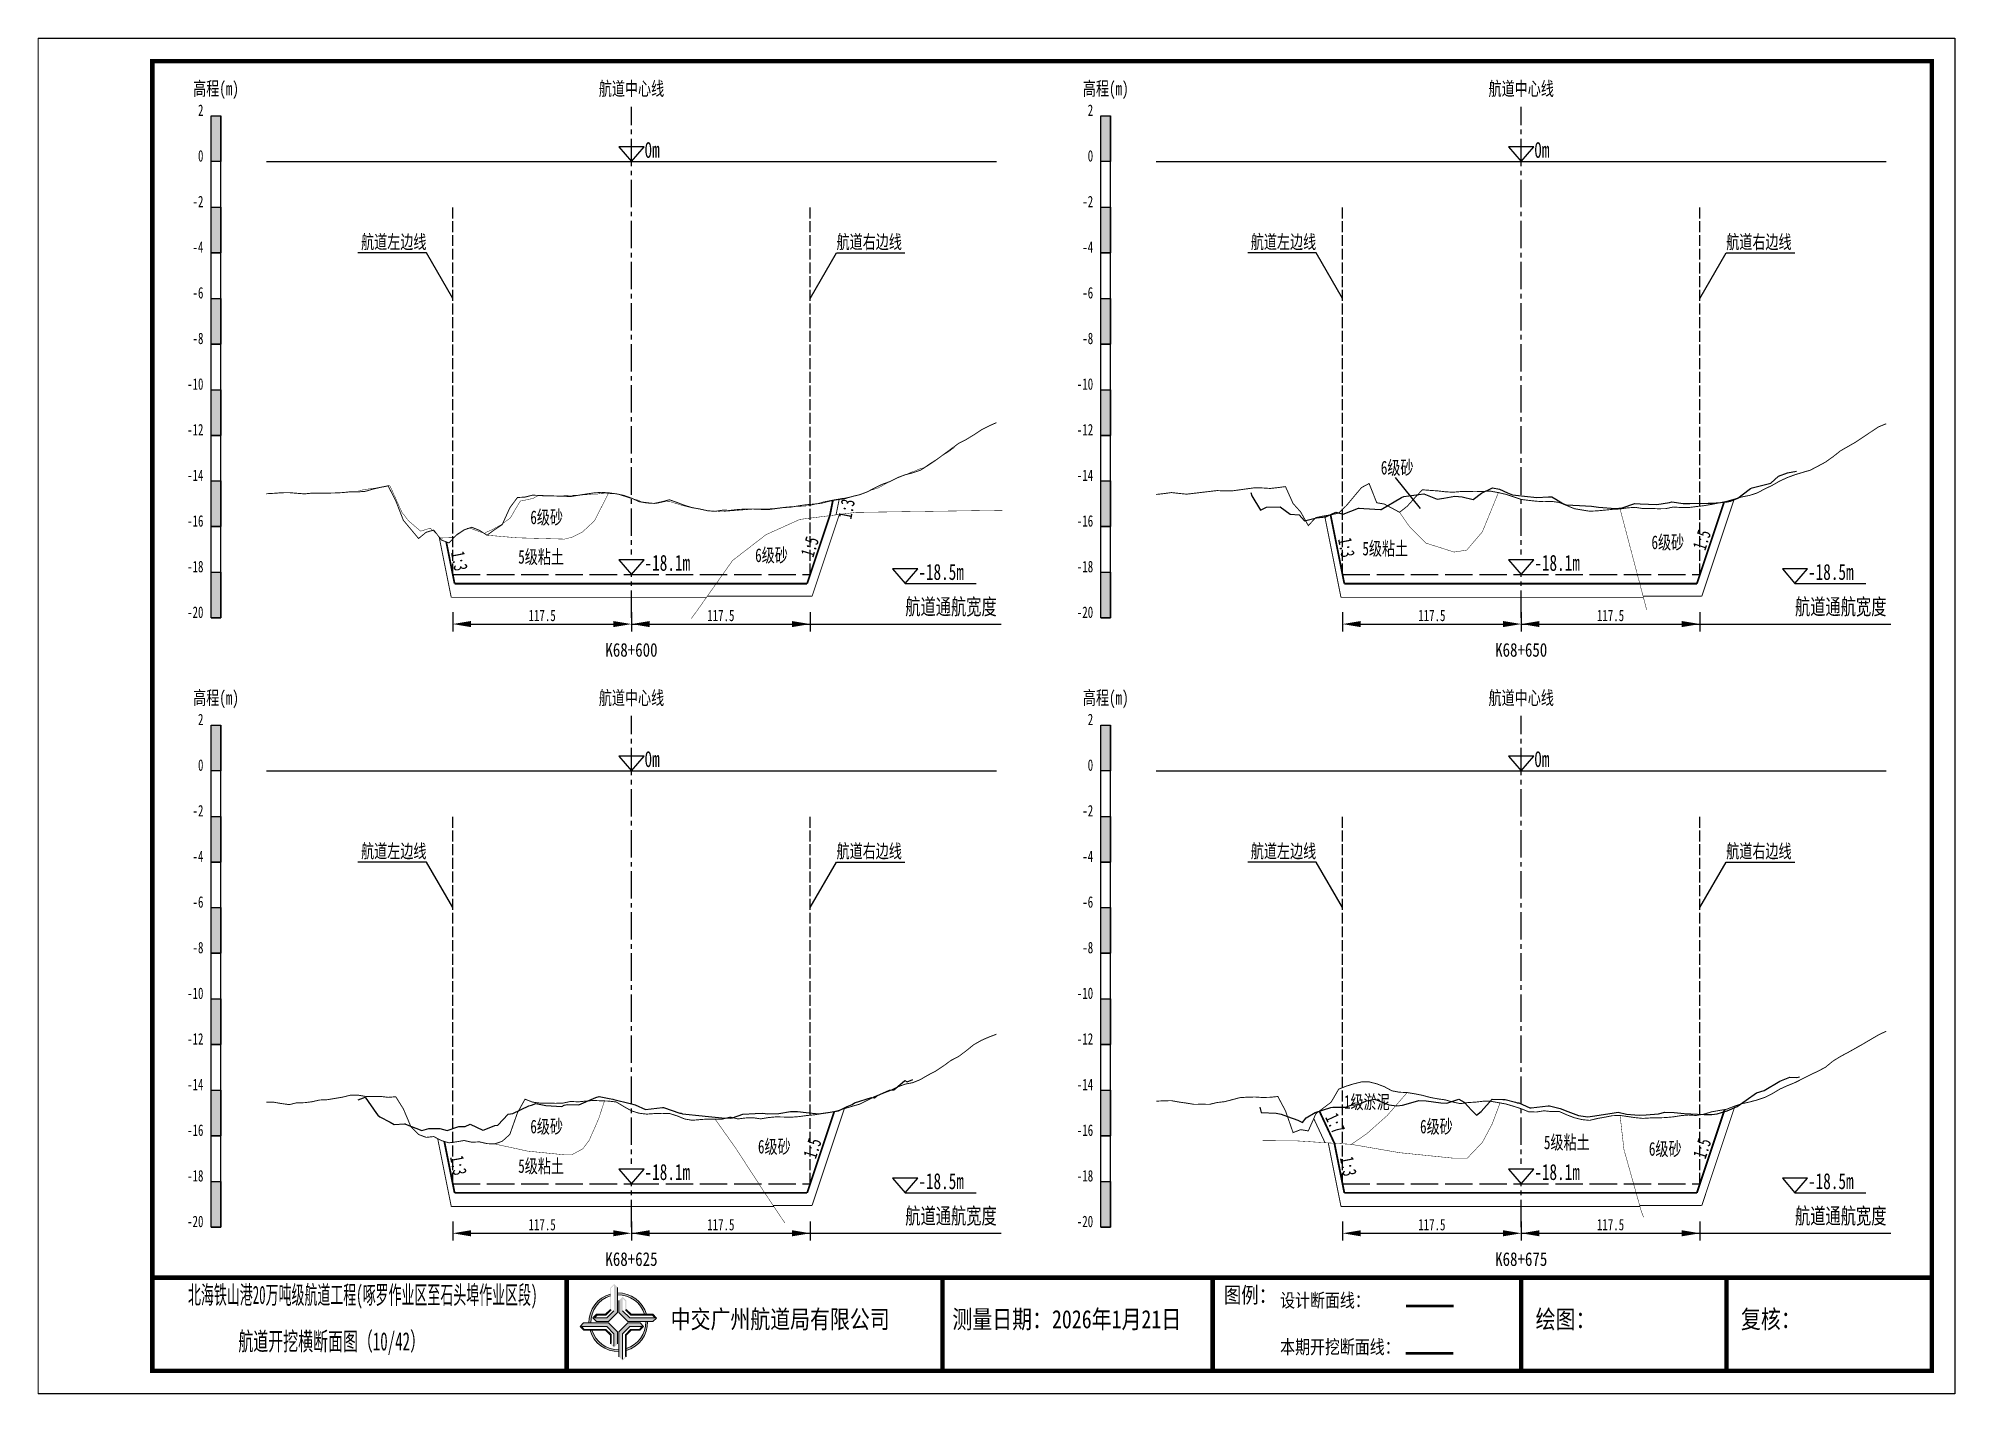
# Paper-space layout 'HDM_13' of a CAD drawing. Header units: millimetres. Extents: x 0 to 420, y 0 to 297.
# The model-space entities are those that its viewports show. They can reach past a viewport. Long polylines and large blocks are cut down to what shows.
import ezdxf
from ezdxf.enums import TextEntityAlignment as Align

# ---------------------------------------------------------------- set-up
doc = ezdxf.new("R2010")
doc.units = ezdxf.units.MM
for name, pattern in [('ACAD_ISO02W100', [15, 12, -3]), ('ACAD_ISO05W100', [33, 24, -3, 0, -3, 0, -3]), ('CENTER2', [1.125, 0.75, -0.125, 0.125, -0.125])]:
    doc.linetypes.add(name, pattern=pattern)
for name, color, linetype in [('0-图框图名', 2, 'Continuous'), ('0-桩号', 1, 'Continuous'), ('0-航道左右边线标注', 8, 'Continuous'), ('1-疏浚底高', 7, 'Continuous'), ('1-通航宽度', 7, 'Continuous'), ('1-通航底高', 7, 'Continuous'), ('202601', 5, 'Continuous'), ('DMX', 20, 'Continuous'), ('L1', 7, 'Continuous'), ('图幅外框线', 145, 'Continuous'), ('地质分层', 6, 'Continuous'), ('坡比', 1, 'Continuous'), ('尺寸标注', 1, 'Continuous'), ('开挖线', 4, 'Continuous'), ('标尺', 7, 'Continuous'), ('超挖线', 3, 'Continuous'), ('辅助框', 7, 'Continuous'), ('通航底面线', 7, 'ACAD_ISO02W100')]:
    doc.layers.add(name, color=color, linetype=linetype)
doc.styles.get("Standard").update_dxf_attribs({"font": 'arial.ttf'})
doc.styles.add('仿宋', font='仿宋_GB2312.ttf', dxfattribs={"width": 0.8})
doc.styles.add('仿宋GB2312', font='仿宋_GB2312.ttf', dxfattribs={"width": 0.7, "height": 2.5})
doc.styles.add('仿宋体', font='仿宋_GB2312.ttf', dxfattribs={"width": 0.8})
doc.dimstyles.new('2000', dxfattribs={"dimtxt": 3, "dimasz": 2.5, "dimexe": 1.25, "dimexo": 0.625, "dimtad": 1, "dimlfac": 2, "dimdsep": 46, "dimtxsty": 'Standard', "dimcen": 2.5, "dimadec": 0, "dimazin": 0, "dimtfac": 1, "dimtmove": 0, "dimatfit": 3, "dimfxl": 0, "dimarcsym": 0})

psp = doc.layouts.new('HDM_13')

msp = doc.modelspace()

# ---------------------------------------------------------------- texts
at = {"layer": '0-航道左右边线标注', "style": '仿宋', "width": 0.7}
for p in [(85.05983064055552, -5392.999999999984), (280.0598306416429, -5392.999999999984), (85.05983064194372, -5526.499999999984), (280.0598306419438, -5526.499999999984)]:
    msp.add_text('航道左边线', height=3, dxfattribs=at).set_placement(p, align=Align.BOTTOM_RIGHT)
for p in [(174.9401693584154, -5393.000000000016), (369.9401693581144, -5393.000000000016), (174.9401693595024, -5526.500000000016), (369.9401693598044, -5526.500000000016)]:
    msp.add_text('航道右边线', height=3, dxfattribs=at).set_placement(p, align=Align.BOTTOM_LEFT)
at = {"layer": '1-通航宽度', "style": '仿宋', "width": 0.7}
for p in [(190, -5473.35), (385, -5473.35), (190, -5606.85), (385, -5606.85)]:
    msp.add_text('航道通航宽度', height=3.5, dxfattribs=at).set_placement(p, align=Align.BOTTOM_LEFT)
at = {"layer": 'L1', "style": '仿宋', "width": 0.7}
for p in [(129.9999999999994, -5357.02892156085), (324.9999999999994, -5357.02892156085), (129.9999999999994, -5490.528921559919), (324.9999999999994, -5490.528921559919)]:
    msp.add_text('航道中心线', height=3, dxfattribs=at).set_placement(p, align=Align.MIDDLE_CENTER)
for p in [(132.8561237953248, -5372.179669429315), (327.8561237953248, -5372.179669429315), (132.8561237953248, -5505.679669428384), (327.8561237953248, -5505.679669428384)]:
    msp.add_text('0m ', height=3.5, dxfattribs=at).set_placement(p)
at = {"layer": '地质分层', "linetype": 'Continuous', "style": '仿宋GB2312', "width": 0.7}
for s, p in [('6级砂', (297.8129223885063, -5440.077095810986)), ('6级砂', (111.4108119119575, -5450.953566943108)), ('6级砂', (357.1306690525763, -5456.430596837325)), ('5级粘土', (110.1918398903492, -5459.617578816735)), ('6级砂', (160.6846696665161, -5459.259429316409)), ('5级粘土', (295.2010394990704, -5457.7933584782)), ('1级淤泥', (291.1748089638697, -5579.073724478792)), ('6级砂', (111.4108119128488, -5584.453566948756)), ('6级砂', (306.4108119133458, -5584.453566948756)), ('5级粘土', (334.9935233246417, -5587.917254560185)), ('6级砂', (161.2976601192568, -5588.861429012763)), ('6级砂', (356.5619650890604, -5589.350985842026)), ('5级粘土', (110.1918398912405, -5593.117578822383))]:
    msp.add_text(s, height=3, dxfattribs=at).set_placement(p, align=Align.MIDDLE_CENTER)
at = {"layer": '坡比', "style": '仿宋体', "width": 0.7}
for s, rotation, p in [('1:3', 79, (177.1336698920362, -5449.131910464946)), ('1:5', 72, (169.086518403703, -5457.415889467913)), ('1:3', 281, (286.6873434028338, -5457.572011319433)), ('1:5', 72, (364.5909334063665, -5455.902644468802)), ('1:3', 281, (92.27904340287432, -5460.530511319424)), ('1:7', 295, (284.2247575652559, -5583.75428313622)), ('1:5', 72, (169.653633406189, -5589.214544468742)), ('1:5', 72, (364.6445184066364, -5589.241889468892)), ('1:3', 281, (92.06728378726068, -5592.971713242548)), ('1:3', 281, (287.1073549415847, -5593.172069011683))]:
    msp.add_text(s, height=3, rotation=rotation, dxfattribs=at).set_placement(p, align=Align.MIDDLE)
at = {"layer": '辅助框', "color": 7, "style": '仿宋GB2312'}
for s, width, p in [('北海铁山港20万吨级航道工程(啄罗作业区至石头埠作业区段)', 0.52, (71.09226409912299, -5621.34125590487)), ('         航道开挖横断面图（10/42）', 0.6, (56.94663040915083, -5631.528455383558))]:
    msp.add_text(s, height=4, dxfattribs=dict(at, width=width)).set_placement(p, align=Align.MIDDLE_CENTER)
at = {"layer": '辅助框', "insert": (259.8269339584743, -5619.631954133956), "char_height": 3.5, "width": 20.65205776894732, "attachment_point": 1, "style": '仿宋'}
msp.add_mtext('{\\C3;图例：}', dxfattribs=at)
at = {"layer": '辅助框', "color": 7, "lineweight": 50, "insert": (272.1653762094845, -5621.051345709999), "char_height": 3, "width": 26.24716962347821, "attachment_point": 1, "style": '仿宋'}
msp.add_mtext('设计断面线：', dxfattribs=at)
at = {"layer": '辅助框', "lineweight": 0, "char_height": 4, "width": 115.8863471220259, "attachment_point": 1}
for s, insert in [('{\\fKaiTi|b0|i0|c134|p49;\\W0.8;中交广州航道局有限公司}', (138.5828873344734, -5624.682042507085)), ('{\\fKaiTi|b0|i0|c134|p49;\\W0.8;测量日期：2026年1月21日}', (200.3284275254664, -5624.682042507085)), ('{\\fKaiTi|b0|i0|c134|p49;\\W0.8;绘图：}', (328.1550933685704, -5624.682042507085)), ('{\\fKaiTi|b0|i0|c134|p49;\\W0.8;复核：}', (373.1550933685704, -5624.682042507085))]:
    msp.add_mtext(s, dxfattribs=dict(at, insert=insert))
at = {"layer": '辅助框', "color": 1, "insert": (272.1653762094845, -5631.260362698303), "char_height": 3, "width": 26.24716962347821, "attachment_point": 1, "style": '仿宋'}
msp.add_mtext('本期开挖断面线：', dxfattribs=at)

# ---------------------------------------------------------------- blocks, each defined once
blk = doc.blocks.new('标尺')
at = {"layer": '标尺', "linetype": 'Continuous'}
for points in [[(-2.116669999959413, 100), (0, 100), (0, 90), (-2.116669999959413, 90)], [(-2.116669999959413, 80), (0, 80), (0, 70), (-2.116669999959413, 70)], [(-2.116669999959413, 60), (0, 60), (0, 50), (-2.116669999959413, 50)], [(-2.116669999959413, 40), (0, 40), (0, 30), (-2.116669999959413, 30)], [(-2.116669999959413, 20), (0, 20), (0, 10), (-2.116669999959413, 10)], [(-2.116669999959413, 0), (0, 0), (0, -10), (-2.116669999959413, -10)]]:
    blk.add_hatch(color=256, dxfattribs=at).paths.add_polyline_path(points)
for p, q in [((-2.116669999959413, -10), (-2.116669999959413, 100)), ((0, -10), (0, 100)), ((-2.116669999959413, 80), (0, 80)), ((-2.116669999959413, 70), (0, 70)), ((-2.116669999959413, 60), (0, 60)), ((-2.116669999959413, 50), (0, 50)), ((-2.116669999959413, 40), (0, 40)), ((-2.116669999959413, 30), (0, 30)), ((-2.116669999959413, 20), (0, 20)), ((-2.116669999959413, 10), (0, 10)), ((-2.116669999959413, 0), (0, 0)), ((-2.116669999959413, -10), (0, -10))]:
    blk.add_line(p, q, dxfattribs=at)
at = {"layer": '标尺'}
for points in [[(-2.116669999959413, 100), (0, 100), (0, 90), (-2.116669999959413, 90)], [(-2.116669999959413, 100), (0, 100), (0, 90), (-2.116669999959413, 90)], [(-2.116669999959413, 80), (0, 80), (0, 70), (-2.116669999959413, 70)], [(-2.116669999959413, 80), (0, 80), (0, 70), (-2.116669999959413, 70)], [(-2.116669999959413, 60), (0, 60), (0, 50), (-2.116669999959413, 50)], [(-2.116669999959413, 60), (0, 60), (0, 50), (-2.116669999959413, 50)], [(-2.116669999959413, 40), (0, 40), (0, 30), (-2.116669999959413, 30)], [(-2.116669999959413, 40), (0, 40), (0, 30), (-2.116669999959413, 30)], [(-2.116669999959413, 20), (0, 20), (0, 10), (-2.116669999959413, 10)], [(-2.116669999959413, 20), (0, 20), (0, 10), (-2.116669999959413, 10)], [(-2.116669999959413, 0), (0, 0), (0, -10), (-2.116669999959413, -10)], [(-2.116669999959413, 0), (0, 0), (0, -10), (-2.116669999959413, -10)]]:
    blk.add_lwpolyline(points, close=True, dxfattribs=at)
at = {"layer": '标尺', "style": '仿宋GB2312', "width": 0.7}
blk.add_text('高程(m)', height=3, dxfattribs=at).set_placement((-1.058334999950603, 106.0000000009313), align=Align.MIDDLE_CENTER)
for s, p in [('2', (-3.816669999971054, 100)), ('0', (-3.816669999971054, 90)), ('-2', (-3.816669999971054, 80)), ('-4', (-3.816669999971054, 70)), ('-6', (-3.816669999971054, 60)), ('-8', (-3.816669999971054, 50)), ('-10', (-3.816669999971054, 40)), ('-12', (-3.816669999971054, 30)), ('-14', (-3.816669999971054, 20)), ('-16', (-3.816669999971054, 10)), ('-18', (-3.816669999971054, 0)), ('-20', (-3.816669999971054, -10))]:
    blk.add_text(s, height=2.5, dxfattribs=at).set_placement(p, align=Align.RIGHT)
blk = doc.blocks.new('*D209')
at = {"layer": 'Defpoints', "color": 0, "ltscale": 0.5}
for p in [(90.8333333324227, -5463.5), (130, -5463.5), (130, -5474.353605949405)]:
    blk.add_point(p, dxfattribs=at)
at = {"layer": '尺寸标注', "color": 0, "lineweight": -2, "ltscale": 0.5}
for p, q in [((90.8333333324227, -5471.75), (90.8333333324227, -5475.953605949406)), ((130, -5471.75), (130, -5475.953605949406)), ((94.8333333324227, -5474.353605949405), (126, -5474.353605949405))]:
    blk.add_line(p, q, dxfattribs=at)
at = {"layer": '尺寸标注', "color": 0, "ltscale": 0.5}
for points in [[(94.8333333324227, -5473.686939282738), (94.8333333324227, -5475.020272616072), (90.8333333324227, -5474.353605949405)], [(126, -5473.686939282738), (126, -5475.020272616072), (130, -5474.353605949405)]]:
    blk.add_solid(points, dxfattribs=at)
at = {"layer": '尺寸标注', "color": 0, "ltscale": 0.5, "insert": (110.4166666662113, -5472.478605949405), "char_height": 2.5, "attachment_point": 5, "style": '仿宋GB2312'}
blk.add_mtext('117.5', dxfattribs=at)
blk = doc.blocks.new('*D210')
at = {"layer": 'Defpoints', "color": 0, "ltscale": 0.5}
for p in [(90.8333333338109, -5597), (130, -5597), (130, -5607.853575751164)]:
    blk.add_point(p, dxfattribs=at)
at = {"layer": '尺寸标注', "color": 0, "lineweight": -2, "ltscale": 0.5}
for p, q in [((90.8333333338109, -5605.25), (90.8333333338109, -5609.453575751165)), ((130, -5605.25), (130, -5609.453575751165)), ((94.8333333338109, -5607.853575751164), (126, -5607.853575751164))]:
    blk.add_line(p, q, dxfattribs=at)
at = {"layer": '尺寸标注', "color": 0, "ltscale": 0.5}
for points in [[(94.8333333338109, -5607.186909084498), (94.8333333338109, -5608.520242417831), (90.8333333338109, -5607.853575751164)], [(126, -5607.186909084498), (126, -5608.520242417831), (130, -5607.853575751164)]]:
    blk.add_solid(points, dxfattribs=at)
at = {"layer": '尺寸标注', "color": 0, "ltscale": 0.5, "insert": (110.4166666669055, -5605.978575751164), "char_height": 2.5, "attachment_point": 5, "style": '仿宋GB2312'}
blk.add_mtext('117.5', dxfattribs=at)
blk = doc.blocks.new('*D211')
at = {"layer": 'Defpoints', "color": 0, "ltscale": 0.5}
for p in [(285.83333333351, -5463.5), (325, -5463.5), (325, -5474.35333821423)]:
    blk.add_point(p, dxfattribs=at)
at = {"layer": '尺寸标注', "color": 0, "lineweight": -2, "ltscale": 0.5}
for p, q in [((285.83333333351, -5471.75), (285.83333333351, -5475.953338214231)), ((325, -5471.75), (325, -5475.953338214231)), ((289.83333333351, -5474.35333821423), (321, -5474.35333821423))]:
    blk.add_line(p, q, dxfattribs=at)
at = {"layer": '尺寸标注', "color": 0, "ltscale": 0.5}
for points in [[(289.83333333351, -5473.686671547563), (289.83333333351, -5475.020004880897), (285.83333333351, -5474.35333821423)], [(321, -5473.686671547563), (321, -5475.020004880897), (325, -5474.35333821423)]]:
    blk.add_solid(points, dxfattribs=at)
at = {"layer": '尺寸标注', "color": 0, "ltscale": 0.5, "insert": (305.416666666755, -5472.47833821423), "char_height": 2.5, "attachment_point": 5, "style": '仿宋GB2312'}
blk.add_mtext('117.5', dxfattribs=at)
blk = doc.blocks.new('*D212')
at = {"layer": 'Defpoints', "color": 0, "ltscale": 0.5}
for p in [(285.833333333811, -5597), (325, -5597), (325, -5607.853307961878)]:
    blk.add_point(p, dxfattribs=at)
at = {"layer": '尺寸标注', "color": 0, "lineweight": -2, "ltscale": 0.5}
for p, q in [((285.833333333811, -5605.25), (285.833333333811, -5609.453307961879)), ((325, -5605.25), (325, -5609.453307961879)), ((289.833333333811, -5607.853307961878), (321, -5607.853307961878))]:
    blk.add_line(p, q, dxfattribs=at)
at = {"layer": '尺寸标注', "color": 0, "ltscale": 0.5}
for points in [[(289.833333333811, -5607.186641295211), (289.833333333811, -5608.519974628545), (285.833333333811, -5607.853307961878)], [(321, -5607.186641295211), (321, -5608.519974628545), (325, -5607.853307961878)]]:
    blk.add_solid(points, dxfattribs=at)
at = {"layer": '尺寸标注', "color": 0, "ltscale": 0.5, "insert": (305.4166666669055, -5605.978307961878), "char_height": 2.5, "attachment_point": 5, "style": '仿宋GB2312'}
blk.add_mtext('117.5', dxfattribs=at)
blk = doc.blocks.new('*D150')
at = {"layer": 'Defpoints', "color": 0, "ltscale": 0.5}
for p in [(130, -5463.5), (169.16666666649, -5463.5), (169.16666666649, -5474.353552191977)]:
    blk.add_point(p, dxfattribs=at)
at = {"layer": '尺寸标注', "color": 0, "lineweight": -2, "ltscale": 0.5}
for p, q in [((130, -5471.75), (130, -5475.953552191977)), ((169.16666666649, -5471.75), (169.16666666649, -5475.953552191977)), ((134, -5474.353552191977), (165.16666666649, -5474.353552191977))]:
    blk.add_line(p, q, dxfattribs=at)
at = {"layer": '尺寸标注', "color": 0, "ltscale": 0.5}
for points in [[(134, -5473.68688552531), (134, -5475.020218858644), (130, -5474.353552191977)], [(165.16666666649, -5473.68688552531), (165.16666666649, -5475.020218858644), (169.16666666649, -5474.353552191977)]]:
    blk.add_solid(points, dxfattribs=at)
at = {"layer": '尺寸标注', "color": 0, "ltscale": 0.5, "insert": (149.583333333245, -5472.478552191977), "char_height": 2.5, "attachment_point": 5, "style": '仿宋GB2312'}
blk.add_mtext('117.5', dxfattribs=at)
blk = doc.blocks.new('*D151')
at = {"layer": 'Defpoints', "color": 0, "ltscale": 0.5}
for p in [(130, -5597), (169.166666667577, -5597), (169.166666667577, -5607.85352198287)]:
    blk.add_point(p, dxfattribs=at)
at = {"layer": '尺寸标注', "color": 0, "lineweight": -2, "ltscale": 0.5}
for p, q in [((130, -5605.25), (130, -5609.45352198287)), ((169.166666667577, -5605.25), (169.166666667577, -5609.45352198287)), ((134, -5607.85352198287), (165.166666667577, -5607.85352198287))]:
    blk.add_line(p, q, dxfattribs=at)
at = {"layer": '尺寸标注', "color": 0, "ltscale": 0.5}
for points in [[(134, -5607.186855316203), (134, -5608.520188649537), (130, -5607.85352198287)], [(165.166666667577, -5607.186855316203), (165.166666667577, -5608.520188649537), (169.166666667577, -5607.85352198287)]]:
    blk.add_solid(points, dxfattribs=at)
at = {"layer": '尺寸标注', "color": 0, "ltscale": 0.5, "insert": (149.5833333337885, -5605.97852198287), "char_height": 2.5, "attachment_point": 5, "style": '仿宋GB2312'}
blk.add_mtext('117.5', dxfattribs=at)
blk = doc.blocks.new('*D152')
at = {"layer": 'Defpoints', "color": 0, "ltscale": 0.5}
for p in [(325, -5463.5), (364.166666666189, -5463.5), (364.166666666189, -5474.353284410656)]:
    blk.add_point(p, dxfattribs=at)
at = {"layer": '尺寸标注', "color": 0, "lineweight": -2, "ltscale": 0.5}
for p, q in [((325, -5471.75), (325, -5475.953284410656)), ((364.166666666189, -5471.75), (364.166666666189, -5475.953284410656)), ((329, -5474.353284410656), (360.166666666189, -5474.353284410656))]:
    blk.add_line(p, q, dxfattribs=at)
at = {"layer": '尺寸标注', "color": 0, "ltscale": 0.5}
for points in [[(329, -5473.686617743989), (329, -5475.019951077323), (325, -5474.353284410656)], [(360.166666666189, -5473.686617743989), (360.166666666189, -5475.019951077323), (364.166666666189, -5474.353284410656)]]:
    blk.add_solid(points, dxfattribs=at)
at = {"layer": '尺寸标注', "color": 0, "ltscale": 0.5, "insert": (344.5833333330945, -5472.478284410656), "char_height": 2.5, "attachment_point": 5, "style": '仿宋GB2312'}
blk.add_mtext('117.5', dxfattribs=at)
blk = doc.blocks.new('*D153')
at = {"layer": 'Defpoints', "color": 0, "ltscale": 0.5}
for p in [(325, -5597), (364.166666667879, -5597), (364.166666667879, -5607.85325414743)]:
    blk.add_point(p, dxfattribs=at)
at = {"layer": '尺寸标注', "color": 0, "lineweight": -2, "ltscale": 0.5}
for p, q in [((325, -5605.25), (325, -5609.45325414743)), ((364.166666667879, -5605.25), (364.166666667879, -5609.45325414743)), ((329, -5607.85325414743), (360.166666667879, -5607.85325414743))]:
    blk.add_line(p, q, dxfattribs=at)
at = {"layer": '尺寸标注', "color": 0, "ltscale": 0.5}
for points in [[(329, -5607.186587480763), (329, -5608.519920814097), (325, -5607.85325414743)], [(360.166666667879, -5607.186587480763), (360.166666667879, -5608.519920814097), (364.166666667879, -5607.85325414743)]]:
    blk.add_solid(points, dxfattribs=at)
at = {"layer": '尺寸标注', "color": 0, "ltscale": 0.5, "insert": (344.5833333339395, -5605.97825414743), "char_height": 2.5, "attachment_point": 5, "style": '仿宋GB2312'}
blk.add_mtext('117.5', dxfattribs=at)
blk = doc.blocks.new('通航底高')
at = {"layer": '1-通航底高'}
for p, q in [((-2.762494692986365, 3.232132659759372), (5.923793651163578e-06, 6.932765245437622e-06)), ((2.762506540631875, 3.232132659759372), (-2.762494692986365, 3.232132659759372)), ((5.923793651163578e-06, 6.932765245437622e-06), (2.762506540631875, 3.232132659759372))]:
    blk.add_line(p, q, dxfattribs=at)
at = {"layer": '1-通航底高', "style": '仿宋', "width": 0.7}
blk.add_attdef('通航底高', (2.856129719933961, 0.8203305718488991), '', height=3.5, dxfattribs=at)
blk = doc.blocks.new('疏浚底高')
at = {"layer": '1-疏浚底高'}
for p, q in [((-2.762500616780017, 3.232125726994127), (0, 0)), ((2.762500616838224, 3.232125726994127), (-2.762500616780017, 3.232125726994127)), ((0, 0), (2.762500616838224, 3.232125726994127)), ((-5.923793651163578e-06, -6.932765245437622e-06), (15.51466270413067, -6.932765245437622e-06))]:
    blk.add_line(p, q, dxfattribs=at)
at = {"layer": '1-疏浚底高', "style": '仿宋', "width": 0.7}
blk.add_attdef('疏浚底高', (2.856123796140309, 0.8203236390836537), '', height=3.5, dxfattribs=at)

# ---------------------------------------------------------------- hatches: boundary and pattern name
at = {"layer": '辅助框'}
h = msp.add_hatch(color=5, dxfattribs=at)
h.paths.add_polyline_path([(126.9546420993742, -5619.745531914723), (126.1757059268889, -5618.967633330833), (125.3669512668785, -5619.776153838646), (125.3669512668785, -5624.536597661984), (124.2904413517055, -5625.612023077023), (122.3438002475735, -5625.612023077023), (121.5476570163902, -5626.407358599197), (122.3430715366539, -5627.199178399098), (124.9786409000394, -5627.199178399098), (126.9546420993742, -5625.223855132592)])
h.paths.add_polyline_path([(126.1454878360864, -5624.835033672583), (124.590177750015, -5626.390380010616), (121.8645652042565, -5626.390380010616), (122.4652603733179, -5625.792388775122), (124.4098916050133, -5625.792388775122), (125.5465556766626, -5624.624466802608), (125.5465556766626, -5619.865021880639), (126.1454878360864, -5619.267331255448)], flags=16)
h = msp.add_hatch(color=5, dxfattribs=at)
edge = h.paths.add_edge_path()
edge.add_ellipse((127.104898163223, -5627.349361724388), major_axis=(-6.017077195920141, 1.733884546287947e-06), ratio=0.9999999825377229, start_angle=-73.21171767175571, end_angle=1.446762146054482, ccw=False)
edge.add_line((125.3669512668785, -5621.588740435135), (125.3669512668785, -5621.167564622652))
edge.add_ellipse((127.104898163223, -5627.349361724388), major_axis=(-6.421454345493813, 3.783831980513644e-06), ratio=0.9999999825377264, start_angle=-74.29719975771904, end_angle=1.35689506309039)
edge.add_line((120.6852443912563, -5627.501418438208), (121.0897390775916, -5627.501279625189))
edge = h.paths.add_edge_path()
edge.add_ellipse((127.104898163223, -5627.349361724388), major_axis=(-6.017077195920906, 2.624791690933952e-07), ratio=0.9999999825377339, start_angle=196.7802887631043, end_angle=271.43091869106274, ccw=False)
edge.add_line((132.8657615299162, -5625.612217217457), (133.2869208633539, -5625.612217217457))
edge.add_ellipse((127.104898163223, -5627.349361724388), major_axis=(-6.42145434549481, 2.055023733972632e-07), ratio=0.9999999825377471, start_angle=195.6953323995753, end_angle=271.3407921785149)
edge.add_line((126.9546420993742, -5620.929665483964), (126.9546420993742, -5621.334160818589))
edge = h.paths.add_edge_path()
edge.add_ellipse((127.104898163223, -5627.349361724388), major_axis=(-6.421454345494847, 2.398647111377442e-07), ratio=0.9999999825377328, start_angle=105.7065267224622, end_angle=181.3336320078198)
edge.add_line((133.5246130741176, -5627.199907793533), (133.1201189909217, -5627.199907793533))
edge.add_ellipse((127.104898163223, -5627.349361724388), major_axis=(-6.017077195920033, 3.038804149501319e-06), ratio=0.9999999825377467, start_angle=106.79232762585761, end_angle=181.4233031416354, ccw=False)
edge.add_line((128.8432505375084, -5633.109860479367), (128.8432505375084, -5633.531044626963))
edge = h.paths.add_edge_path()
edge.add_ellipse((127.104898163223, -5627.349361724388), major_axis=(6.017077195919978, 2.129043967020969e-06), ratio=0.9999999825377341, start_angle=196.8039056354283, end_angle=271.4347580706571, ccw=False)
edge.add_line((121.3447520359096, -5629.088882915747), (120.9235845113334, -5629.089027449381))
edge.add_ellipse((127.104898163223, -5627.349361724388), major_axis=(6.421454345494965, 1.010893226884053e-06), ratio=0.9999999825377122, start_angle=195.7186902341801, end_angle=271.3444001294426)
edge.add_line((127.2555596836147, -5633.769048223508), (127.2555596836147, -5633.364552247775))
h = msp.add_hatch(color=5, dxfattribs=at)
h.paths.add_polyline_path([(129.2303930911955, -5627.199907793533), (134.7087164371547, -5627.199907793533), (135.4866149784264, -5626.420971685421), (134.6780945346889, -5625.612217217457), (129.9176505191859, -5625.612217217457), (128.8422251468834, -5624.53570710994), (128.8422251468834, -5622.589066240799), (128.0468895389673, -5621.792922881616), (127.2550698887047, -5622.588337358963), (127.2550698887047, -5625.223906744015)])
h.paths.add_polyline_path([(128.0638682987329, -5624.835443487179), (128.0638682987329, -5622.109831133377), (128.661859427267, -5622.7105261531), (128.661859427267, -5624.655157427323), (129.8297815494475, -5625.791821563255), (134.5892263858852, -5625.791821563255), (135.1869169895288, -5626.390753594411), (129.6192146579859, -5626.390753594411)], flags=16)
h = msp.add_hatch(color=5, dxfattribs=at)
h.paths.add_polyline_path([(124.9782503544029, -5627.49994512273), (119.4999273288783, -5627.50182517649), (118.7222961368498, -5628.281028228294), (119.5310940769252, -5629.089505327714), (124.2915378360686, -5629.087871709836), (125.367332562649, -5630.164012334835), (125.3680006046233, -5632.110653374684), (126.1636093937096, -5632.90652363826), (126.95515601235, -5632.110837432396), (126.9542515537378, -5629.475268389237)])
h.paths.add_polyline_path([(126.1455864871976, -5629.86400901438), (126.1465218570766, -5632.589621367943), (125.548324625009, -5631.989131426346), (125.5476572879788, -5630.044500322831), (124.3793451328215, -5628.908237114918), (119.6199005741116, -5628.909870391381), (119.0220044650969, -5628.311143438351), (124.5897064975736, -5628.309232793819)], flags=16)
h = msp.add_hatch(color=5, dxfattribs=at)
h.paths.add_polyline_path([(129.2315609043178, -5627.499116607201), (127.2555596836147, -5629.474439873708), (127.2555596836147, -5634.952763262284), (128.0344958774683, -5635.730661675465), (128.8432505375084, -5634.922141167653), (128.8432505375084, -5630.161697344315), (129.9197604526517, -5629.086271929276), (131.8664015567836, -5629.086271929276), (132.6625447666285, -5628.290936407101), (131.8671302463648, -5627.499116607201)])
h.paths.add_polyline_path([(129.6200240757105, -5628.307915166866), (132.3456365787622, -5628.307915166866), (131.7449414310393, -5628.905906231177), (129.8003101780054, -5628.905906231177), (128.6636461063561, -5630.07382820369), (128.6636461063561, -5634.833273125661), (128.0647139682707, -5635.430963750851), (128.0647139682707, -5629.863261333716)], flags=16)

# ---------------------------------------------------------------- linework, layer by layer
at = {"layer": '0-航道左右边线标注', "linetype": 'ACAD_ISO02W100', "ltscale": 0.2}
for points in [[(90.83333333242263, -5463.5), (90.83333333242263, -5383)], [(169.1666666664896, -5463.5), (169.1666666664896, -5383)], [(285.8333333335099, -5463.5), (285.8333333335099, -5383)], [(364.166666666189, -5463.5), (364.166666666189, -5383)], [(90.83333333381051, -5597), (90.83333333381051, -5516.5)], [(169.1666666675774, -5597), (169.1666666675774, -5516.5)], [(285.833333333811, -5597), (285.833333333811, -5516.5)], [(364.1666666678789, -5597), (364.1666666678789, -5516.5)]]:
    msp.add_lwpolyline(points, dxfattribs=at)
at = {"layer": '0-航道左右边线标注'}
for points in [[(90.8333333324227, -5403), (85.05983064055552, -5392.999999999984), (70.05983064055552, -5392.99999999994)], [(169.16666666649, -5403), (174.9401693584154, -5393.000000000016), (189.9401693584154, -5393.00000000006)], [(285.83333333351, -5403), (280.0598306416429, -5392.999999999984), (265.0598306416429, -5392.99999999994)], [(364.166666666189, -5403), (369.9401693581144, -5393.000000000016), (384.9401693581144, -5393.00000000006)], [(90.8333333338109, -5536.5), (85.05983064194372, -5526.499999999984), (70.05983064194372, -5526.49999999994)], [(169.166666667577, -5536.5), (174.9401693595024, -5526.500000000016), (189.9401693595024, -5526.50000000006)], [(285.833333333811, -5536.5), (280.0598306419438, -5526.499999999984), (265.0598306419438, -5526.49999999994)], [(364.166666667879, -5536.5), (369.9401693598044, -5526.500000000016), (384.9401693598044, -5526.50000000006)]]:
    msp.add_lwpolyline(points, dxfattribs=at)
at = {"layer": '1-通航宽度'}
for points in [[(130, -5474.35), (211, -5474.35)], [(325, -5474.35), (406, -5474.35)], [(130, -5607.85), (211, -5607.85)], [(325, -5607.85), (406, -5607.85)]]:
    msp.add_lwpolyline(points, dxfattribs=at)
at = {"layer": '202601', "color": 1, "linetype": 'Continuous', "const_width": 0.1}
msp.add_lwpolyline([(70.15299999999937, -5445.099999999768), (70.41655555555539, -5445.100000381237), (71.62988888888837, -5444.849999427563), (73.97322222222138, -5444.550002097852), (76.69322222222138, -5443.999999046094), (77.01988888888837, -5444.050000190502), (77.13655555555538, -5444.199998855357), (79.68322222222136, -5449.849999427563), (81.09988888888837, -5451.699998855358), (83.78655555555537, -5454.000003814464), (85.84322222222139, -5453.349998473888), (85.98322222222137, -5453.399999618297), (88.18655555555537, -5455.499999999767), (90.87322222222139, -5455.39999771095), (90.91655555555538, -5455.39999771095), (91.08655555555538, -5455.29999542213), (94.02988888888837, -5453.349998473888), (94.59988888888836, -5453.349998473888), (97.81322222222138, -5454.49999618507), (98.26655555555539, -5454.199998855358), (99.40655555555537, -5453.699996948008), (101.3432222222214, -5452.650001525646), (103.4032222222214, -5451.150000571972), (105.6332222222214, -5447.400000571973), (108.3398888888884, -5446.850002288586), (109.5398888888884, -5446.200001716381), (110.7265555555554, -5446.29999923683), (112.8065555555554, -5446.29999923683), (114.3665555555554, -5446.249998092419), (116.3098888888884, -5446.200001716381), (119.4898888888884, -5446.049998283153), (121.1865555555554, -5445.899999618297), (122.3165555555554, -5445.899999618297), (123.4365555555554, -5445.699999809032), (124.6798888888884, -5445.750000953441), (126.6632222222214, -5445.800002097852), (128.4165555555554, -5446.350000381238), (129.6098888888884, -5446.749999999767), (131.4132222222214, -5447.200000762707), (132.1332222222214, -5447.549999236828), (135.3565555555554, -5447.949998855357), (137.4198888888884, -5447.499998092419), (138.5565555555553, -5447.549999236828), (141.2798888888884, -5448.399999618297), (143.3232222222214, -5448.900001525646), (144.1765555555554, -5448.949997901685), (146.2265555555554, -5449.449999809032), (147.2265555555554, -5449.550002097852), (149.2598888888884, -5449.649999618297), (149.7932222222214, -5449.700000762707), (156.3765555555554, -5449.199998855357), (156.9798888888884, -5449.100001334911), (158.3598888888884, -5449.14999771095), (160.0665555555554, -5449.14999771095), (160.4998888888884, -5449.050000190502), (160.9898888888884, -5449.050000190502), (164.2998888888884, -5448.650000571973), (166.1598888888884, -5448.599999427563), (167.9232222222214, -5448.500001907117), (169.0432222222214, -5448.399999618297), (170.8365555555554, -5447.949998855357), (172.1365555555554, -5447.549999236828), (174.1532222222214, -5447.149999618297), (176.1932222222214, -5446.800001144176), (176.4132222222213, -5446.800001144176), (179.6165555555554, -5446.150000571973), (181.4465555555554, -5445.499999999767), (182.6932222222214, -5444.950001716381), (184.1432222222214, -5444.500000953441), (186.9765555555554, -5442.899997710951), (190.3932222222214, -5441.499999046095), (191.5098888888884, -5441.000001907117), (192.0398888888884, -5440.849998473888), (192.7865555555554, -5440.499999999766), (194.1532222222214, -5440.049999236829), (195.2165555555554, -5439.300001144176), (199.1565555555554, -5436.800001144176), (199.7632222222214, -5436.400001525646), (199.8898888888884, -5436.299999236829), (199.9465555555554, -5436.249998092419), (200.4332222222214, -5435.899999618297), (200.8332222222214, -5435.649998664623)], dxfattribs=at)
at = {"layer": '202601', "color": 1, "linetype": 'Continuous'}
for points in [[(265.7169999999994, -5445.499999999767), (265.9532222222214, -5446.249998092419), (267.8398888888884, -5449.399998664623), (269.1632222222213, -5448.749998092419), (272.1498888888884, -5448.650000571972), (274.3932222222214, -5450.249999046093), (276.3532222222213, -5450.449998855358), (277.5198888888884, -5451.699998855358), (280.1265555555554, -5451.049998283153), (282.1998888888884, -5450.849998473888), (284.3932222222214, -5449.849999427563), (285.9965555555553, -5450.249999046093), (289.3698888888883, -5448.949997901685), (289.4565555555554, -5448.949997901685), (289.5032222222214, -5448.949997901685), (290.4865555555554, -5448.999999046093), (294.1532222222214, -5449.249999999767), (294.3032222222214, -5449.249999999767), (298.7832222222214, -5446.649997710949), (299.2565555555554, -5446.400001525646), (303.6532222222214, -5445.80000209785), (306.6132222222214, -5446.949999809032), (308.0598888888884, -5446.800001144176), (310.4232222222214, -5446.299999236828), (312.0298888888884, -5446.449997901685), (314.4832222222213, -5447.05000209785), (316.2765555555554, -5445.649998664623), (318.7032222222214, -5444.500000953441), (320.2498888888884, -5444.799998283153), (321.9965555555553, -5445.600002288586), (323.1132222222214, -5446.049998283153), (325.6865555555554, -5446.350000381237), (328.4198888888884, -5446.600001334911), (330.9565555555554, -5446.499999046093), (331.7298888888884, -5446.449997901685), (332.5665555555554, -5447.000000953441), (334.1465555555554, -5447.949998855358), (334.8765555555553, -5448.199999809032), (337.7598888888884, -5448.399999618297), (340.3765555555553, -5448.549998283153), (341.9665555555554, -5448.749998092419), (345.6732222222214, -5449.050000190502), (347.1032222222213, -5448.850000381237), (349.8665555555554, -5447.949998855358), (351.0632222222214, -5447.999999999767), (354.7032222222214, -5448.149998664623), (357.4798888888884, -5447.699997901685), (357.9965555555553, -5447.600000381237), (360.4598888888884, -5447.899997710949), (361.0865555555554, -5447.899997710949), (361.9432222222214, -5447.899997710949), (365.9865555555554, -5447.850001334911), (366.7932222222214, -5447.850001334911), (368.6732222222214, -5447.699997901685), (370.1598888888884, -5447.600000381237), (370.8465555555554, -5447.450001716381), (372.4498888888884, -5446.800001144176), (374.9465555555554, -5444.849999427563), (375.2298888888884, -5444.649999618297), (375.6065555555554, -5444.500000953441), (379.6798888888884, -5443.500001907116), (381.4098888888884, -5441.949999809032), (383.3632222222214, -5441.200001716381), (385.3298888888884, -5440.849998473888)], [(70.07000000019838, -5578.599999999069), (71.26322222242038, -5578.200000762008), (71.62988888908738, -5578.050002097151), (74.08322222242037, -5581.600002287887), (74.41655555575439, -5581.950000762008), (74.83655555575439, -5582.299999236129), (77.12655555575438, -5583.49999809172), (77.96322222242038, -5584.050001143478), (80.26322222242038, -5583.89999771025), (80.41655555575439, -5583.89999771025), (80.47655555575439, -5583.949998854659), (84.05988888908738, -5585.350002287887), (85.56655555575438, -5584.900001524948), (88.00322222242039, -5584.900001524948), (89.60322222242038, -5585.300001143478), (92.17988888908738, -5584.450000762008), (93.52655555575438, -5584.450000762008), (94.60988888908739, -5583.949998854659), (97.39988888908738, -5585.249999999069), (97.73988888908738, -5585.14999771025), (100.0598888890874, -5584.250000952743), (100.6765555557544, -5584.149998663925), (102.9698888890874, -5581.750000952743), (103.9665555557544, -5581.600002287887), (107.5332222224204, -5579.949997900986), (108.1098888890874, -5579.74999809172), (109.0065555557544, -5579.450000762008), (111.2065555557544, -5579.850000380538), (114.7032222224204, -5580.050000189804), (115.2198888890874, -5579.74999809172), (115.9232222224204, -5579.599999426864), (118.4932222224204, -5579.700001715682), (122.1998888890874, -5578.09999847319), (122.9398888890874, -5577.850002287887), (125.1098888890874, -5578.299998282455), (125.9198888890874, -5578.49999809172), (126.1132222224204, -5578.549999236129), (129.6798888890874, -5579.399999617599), (130.7965555557544, -5579.700001715682), (133.0865555557544, -5580.700000762008), (136.7998888890874, -5580.300001143478), (136.8965555557544, -5580.300001143478), (136.9965555557544, -5580.300001143478), (140.5632222224204, -5581.550001143478), (140.8698888890874, -5581.550001143478), (141.2032222224204, -5581.649998663925), (145.5265555557544, -5582.150000571273), (146.1498888890874, -5582.200001715682), (149.8098888890874, -5582.550000189804), (151.6932222224204, -5582.600001334213), (152.1098888890874, -5582.550000189804), (154.3965555557544, -5581.750000952743), (157.1132222224204, -5581.600002287887), (158.6965555557544, -5581.499999999069), (159.9032222224204, -5581.699999808334), (162.3032222224204, -5581.600002287887), (164.8232222224204, -5581.199997900986), (166.4098888890874, -5581.150001524948), (168.2765555557544, -5581.39999771025), (171.0065555557544, -5581.699999808334), (173.5232222224204, -5581.350001334213), (175.4032222224204, -5580.99999809172), (177.2732222224204, -5580.100001334213), (178.3832222224204, -5579.650000571273), (178.8932222224204, -5579.250000952743), (182.6132222224204, -5578.09999847319), (183.2598888890874, -5578.149999617599), (183.7598888890874, -5577.699998854659), (186.5132222224204, -5576.499999999069), (187.4732222224204, -5576.449998854659), (189.3098888890874, -5574.850000380538), (189.9432222224204, -5574.399999617599), (190.3865555557544, -5574.700001715682), (191.6932222224204, -5574.149998663925)], [(267.6870000001984, -5580.249999999069), (268.0332222224204, -5581.39999771025), (271.3132222224204, -5581.550001143478), (272.4065555557544, -5581.750000952743), (273.7732222224204, -5582.24999809172), (276.0365555557544, -5583.09999847319), (277.0532222224204, -5583.549999236129), (277.8398888890874, -5582.550000189804), (279.8598888890874, -5581.39999771025), (283.3032222224204, -5580.300001143478), (283.6898888890874, -5580.249999999069), (284.1265555557544, -5580.199998854659), (286.4732222224204, -5580.199998854659), (287.7498888890874, -5579.74999809172), (289.3298888890874, -5579.650000571273), (291.1232222224204, -5578.850001334213), (292.8865555557544, -5578.49999809172), (295.9898888890874, -5579.700001715682), (297.7165555557544, -5579.900001524948), (298.9565555557544, -5579.74999809172), (300.8198888890874, -5579.250000952743), (302.5698888890874, -5578.749999045394), (304.1365555557544, -5578.850001334213), (307.4165555557544, -5579.250000952743), (308.6765555557544, -5579.34999847319), (311.3132222224204, -5578.450001715682), (312.4798888890874, -5579.100002287887), (314.0998888890874, -5580.849999426864), (315.2365555557544, -5582.000001906417), (316.2132222224204, -5581.199997900985), (318.6432222224204, -5578.450001715682), (320.9665555557544, -5578.549999236129), (321.5032222224204, -5578.549999236129), (323.7632222224204, -5579.100002287887), (324.1432222224204, -5579.250000952743), (324.4565555557544, -5579.300002097152), (326.9165555557544, -5580.399998663925), (326.9265555557544, -5580.399998663925), (327.1832222224204, -5580.350002287887), (330.9132222224204, -5579.900001524948), (331.1932222224204, -5579.949997900985), (333.5198888890874, -5580.500000952743), (335.2432222224204, -5581.150001524948), (337.5365555557544, -5582.049998282455), (339.6198888890874, -5582.350000380538), (341.1298888890874, -5582.099999426864), (345.3665555557544, -5581.449998854659), (346.2832222224204, -5581.350001334213), (348.0965555557544, -5581.750000952743), (349.9065555557544, -5581.899999617599), (351.0265555557544, -5582.000001906417), (352.3898888890874, -5581.899999617599), (355.0532222224204, -5581.649998663925), (356.4965555557544, -5581.350001334213), (358.5398888890874, -5581.39999771025), (360.6798888890874, -5581.600002287887), (365.1332222224204, -5581.84999847319), (366.7998888890874, -5581.84999847319), (367.9132222224204, -5581.649998663925), (368.8765555557544, -5581.39999771025), (370.1132222224204, -5580.99999809172), (372.3198888890874, -5580.100001334213), (374.3265555557544, -5578.650001524948), (376.5598888890874, -5577.099999426864), (378.2765555557544, -5576.550001143478), (381.6898888890874, -5574.549998282455), (383.8798888890874, -5573.650001524948), (385.4298888890874, -5573.699997900985), (385.9565555557544, -5573.600000380538)]]:
    msp.add_lwpolyline(points, dxfattribs=at)
at = {"layer": 'DMX', "color": 7, "linetype": 'Continuous', "const_width": 0.2}
for points in [[(49.99999999999973, -5445.794999999925), (50, -5445.794999999925), (51.66666666668607, -5445.700000000186), (53.33333333331393, -5445.575000000186), (55, -5445.555000000168), (56.66666666668607, -5445.694999999832), (58.33333333331393, -5445.825000000186), (60, -5445.660000000149), (61.66666666668607, -5445.660000000149), (63.33333333331393, -5445.660000000149), (65, -5445.625), (66.66666666668607, -5445.544999999925), (68.33333333331393, -5445.375), (70, -5445.39000000013), (71.66666666668607, -5445.270000000019), (73.33333333331393, -5444.779999999795), (75, -5444.39000000013), (76.66666666668607, -5444.080000000075), (78.33333333331393, -5447.325000000186), (80, -5451.604999999981), (81.66666666668607, -5453.600000000093), (83.33333333331393, -5455.604999999981), (85, -5454.240000000224), (86.66666666668607, -5453.754999999888), (88.33333333331393, -5455.935000000056), (90, -5456.575000000186), (91.66666666668607, -5454.779999999795), (93.33333333331393, -5453.694999999832), (95, -5453.149999999907), (96.66666666668607, -5453.805000000168), (98.33333333331393, -5454.884999999776), (100, -5453.680000000168), (101.6666666666861, -5452.569999999832), (103.3333333333139, -5448.89000000013), (105, -5446.625), (106.6666666666861, -5446.529999999795), (108.3333333333139, -5446.104999999981), (110, -5446.185000000056), (111.6666666666861, -5446.240000000224), (113.3333333333139, -5446.290000000037), (115, -5446.345000000205), (116.6666666666861, -5446.404999999795), (118.3333333333139, -5446.134999999776), (120, -5445.870000000112), (121.6666666666861, -5445.629999999888), (123.3333333333139, -5445.490000000224), (125, -5445.600000000093), (126.6666666666861, -5445.814999999944), (128.3333333333139, -5446.160000000149), (130, -5446.759999999776), (131.6666666666861, -5447.524999999907), (133.3333333333139, -5447.810000000056), (135, -5447.915000000037), (136.6666666666861, -5447.549999999814), (138.3333333333139, -5447.115000000224), (140, -5447.714999999851), (141.6666666666861, -5448.350000000093), (143.3333333333139, -5448.850000000093), (145, -5449.145000000019), (146.6666666666861, -5449.520000000019), (148.3333333333139, -5449.649999999907), (150, -5449.399999999907), (151.6666666666861, -5449.439999999944), (153.3333333333139, -5449.254999999888), (155, -5449.145000000019), (156.6666666666861, -5449.145000000019), (158.3333333333139, -5449.220000000205), (160, -5449.274999999907), (161.6666666666861, -5449.040000000037), (163.3333333333139, -5448.825000000186), (165, -5448.720000000205), (166.6666666666861, -5448.439999999944), (168.3333333333139, -5448.205000000075), (170, -5448.069999999832), (171.6666666666861, -5447.865000000224), (173.3333333333139, -5447.430000000168), (175, -5447.120000000112), (176.6666666666861, -5446.904999999795), (178.3333333333139, -5446.410000000149), (180, -5446.009999999776), (181.6666666666861, -5445.395000000019), (183.3333333333139, -5444.504999999888), (185, -5443.714999999851), (186.6666666666861, -5443.115000000224), (188.3333333333139, -5442.26500000013), (190, -5441.634999999776), (191.6666666666861, -5441.200000000186), (193.3333333333139, -5440.645000000019), (195, -5439.584999999963), (196.6666666666861, -5438.464999999851), (198.3333333333139, -5437.240000000224), (200, -5436.01500000013), (201.6666666666861, -5434.785000000149), (203.3333333333139, -5433.924999999814), (205, -5432.915000000037), (206.6666666666861, -5431.810000000056), (208.3333333333139, -5430.944999999832), (209.9999999999998, -5430.209999999963)], [(244.9999999999997, -5445.950000000186), (244.9999999999997, -5445.950000000186), (246.6666666666861, -5445.770000000019), (248.3333333333139, -5445.535000000149), (250, -5445.725000000093), (251.6666666666861, -5445.89000000013), (253.3333333333139, -5445.694999999832), (255, -5445.495000000112), (256.6666666666861, -5445.299999999814), (258.3333333333139, -5445.100000000093), (260, -5445.180000000168), (261.6666666666861, -5445.165000000037), (263.3333333333139, -5444.935000000056), (265, -5444.705000000075), (266.6666666666861, -5444.475000000093), (268.3333333333139, -5444.529999999795), (270, -5444.634999999776), (271.6666666666861, -5444.450000000186), (273.3333333333139, -5444.229999999981), (275, -5447.935000000056), (276.6666666666861, -5449.790000000037), (278.3333333333139, -5452.76500000013), (280, -5451.01500000013), (281.6666666666861, -5450.680000000168), (283.3333333333139, -5450.410000000149), (285, -5450.029999999795), (286.6666666666861, -5448.415000000037), (288.3333333333139, -5446.424999999814), (290, -5444.439999999944), (291.6666666666861, -5443.549999999814), (293.3333333333139, -5447.76500000013), (295, -5448.055000000168), (296.6666666666861, -5448.955000000075), (298.3333333333139, -5449.85999999987), (300, -5448.555000000168), (301.6666666666861, -5446.705000000075), (303.3333333333139, -5444.930000000168), (305, -5445.055000000168), (306.6666666666861, -5445.169999999925), (308.3333333333139, -5445.35999999987), (310, -5445.464999999851), (311.6666666666861, -5445.325000000186), (313.3333333333139, -5445.305000000168), (315, -5445.345000000205), (316.6666666666861, -5445.274999999907), (318.3333333333139, -5445.245000000112), (320, -5445.544999999925), (321.6666666666861, -5445.935000000056), (323.3333333333139, -5446.479999999981), (325, -5447.044999999925), (326.6666666666861, -5447.25), (328.3333333333139, -5447.439999999944), (330, -5447.535000000149), (331.6666666666861, -5447.470000000205), (333.3333333333139, -5447.705000000075), (335, -5448.39000000013), (336.6666666666861, -5449.075000000186), (338.3333333333139, -5449.354999999981), (340, -5449.625), (341.6666666666861, -5449.544999999925), (343.3333333333139, -5449.384999999776), (345, -5449.220000000205), (346.6666666666861, -5449.125), (348.3333333333139, -5448.884999999776), (350, -5448.779999999795), (351.6666666666861, -5449.040000000037), (353.3333333333139, -5449.009999999776), (355, -5449.084999999963), (356.6666666666861, -5449.060000000056), (358.3333333333139, -5448.705000000075), (360, -5448.814999999944), (361.6666666666861, -5448.830000000075), (363.3333333333139, -5448.60999999987), (365, -5448.419999999925), (366.6666666666861, -5448.134999999776), (368.3333333333139, -5447.799999999814), (370, -5447.464999999851), (371.6666666666861, -5446.995000000112), (373.3333333333139, -5446.490000000224), (375, -5446.174999999814), (376.6666666666861, -5445.645000000019), (378.3333333333139, -5444.770000000019), (380, -5443.964999999851), (381.6666666666861, -5443.009999999776), (383.3333333333139, -5442.245000000112), (385, -5441.629999999888), (386.6666666666861, -5441.125), (388.3333333333139, -5440.64000000013), (390, -5439.770000000019), (391.6666666666861, -5438.875), (393.3333333333139, -5437.689999999944), (395, -5436.375), (396.6666666666861, -5435.419999999925), (398.3333333333139, -5434.464999999851), (400, -5433.345000000205), (401.6666666666861, -5432.225000000093), (403.3333333333139, -5431.134999999776), (405, -5430.455000000075)], [(49.99999999999973, -5579.129999999888), (50, -5579.129999999888), (51.66666666668607, -5579.145000000019), (53.33333333331393, -5579.435000000056), (55, -5579.660000000149), (56.66666666668607, -5579.25), (58.33333333331393, -5579.240000000224), (60, -5579.024999999907), (61.66666666668607, -5578.649999999907), (63.33333333331393, -5578.580000000075), (65, -5578.299999999814), (66.66666666668607, -5578.024999999907), (68.33333333331393, -5577.615000000224), (70, -5577.564999999944), (71.66666666668607, -5577.854999999981), (73.33333333331393, -5577.875), (75, -5577.85999999987), (76.66666666668607, -5578.064999999944), (78.33333333331393, -5577.935000000056), (80, -5580.584999999963), (81.66666666668607, -5584.51500000013), (83.33333333331393, -5586.200000000186), (85, -5586.834999999963), (86.66666666668607, -5586.660000000149), (88.33333333331393, -5587.540000000037), (90, -5588.024999999907), (91.66666666668607, -5587.805000000168), (93.33333333331393, -5587.524999999907), (95, -5587.899999999907), (96.66666666668607, -5587.819999999832), (98.33333333331393, -5588.205000000075), (100, -5588.279999999795), (101.6666666666861, -5587.694999999832), (103.3333333333139, -5586.194999999832), (105, -5581.475000000093), (106.6666666666861, -5578.470000000205), (108.3333333333139, -5579.115000000224), (110, -5579.330000000075), (111.6666666666861, -5579.314999999944), (113.3333333333139, -5579.375), (115, -5579.319999999832), (116.6666666666861, -5578.964999999851), (118.3333333333139, -5579.049999999814), (120, -5578.884999999776), (121.6666666666861, -5578.75), (123.3333333333139, -5578.825000000186), (125, -5578.884999999776), (126.6666666666861, -5579.080000000075), (128.3333333333139, -5580.089999999851), (130, -5581.024999999907), (131.6666666666861, -5581.544999999925), (133.3333333333139, -5581.745000000112), (135, -5581.625), (136.6666666666861, -5581.575000000186), (138.3333333333139, -5581.600000000093), (140, -5582.125), (141.6666666666861, -5582.810000000056), (143.3333333333139, -5583.095000000205), (145, -5582.944999999832), (146.6666666666861, -5582.819999999832), (148.3333333333139, -5582.845000000205), (150, -5582.819999999832), (151.6666666666861, -5582.379999999888), (153.3333333333139, -5582.794999999925), (155, -5582.584999999963), (156.6666666666861, -5582.540000000037), (158.3333333333139, -5582.779999999795), (160, -5582.5), (161.6666666666861, -5582.339999999851), (163.3333333333139, -5582.379999999888), (165, -5582.419999999925), (166.6666666666861, -5582.290000000037), (168.3333333333139, -5582.064999999944), (170, -5581.904999999795), (171.6666666666861, -5581.645000000019), (173.3333333333139, -5581.399999999907), (175, -5581.049999999814), (176.6666666666861, -5580.535000000149), (178.3333333333139, -5580.035000000149), (180, -5579.560000000056), (181.6666666666861, -5578.729999999981), (183.3333333333139, -5577.879999999888), (185, -5577.245000000112), (186.6666666666861, -5576.589999999851), (188.3333333333139, -5575.779999999795), (190, -5575.169999999925), (191.6666666666861, -5574.845000000205), (193.3333333333139, -5574.165000000037), (195, -5573.185000000056), (196.6666666666861, -5572.314999999944), (198.3333333333139, -5571.209999999963), (200, -5569.990000000224), (201.6666666666861, -5569.14000000013), (203.3333333333139, -5567.89000000013), (205, -5566.540000000037), (206.6666666666861, -5565.584999999963), (208.3333333333139, -5564.85999999987), (209.9999999999998, -5564.225000000093)], [(244.9999999999997, -5578.915000000037), (244.9999999999997, -5578.915000000037), (246.6666666666861, -5578.814999999944), (248.3333333333139, -5578.794999999925), (250, -5579.095000000205), (251.6666666666861, -5579.330000000075), (253.3333333333139, -5579.604999999981), (255, -5579.569999999832), (256.6666666666861, -5579.604999999981), (258.3333333333139, -5579.205000000075), (260, -5579.009999999776), (261.6666666666861, -5578.580000000075), (263.3333333333139, -5578.134999999776), (265, -5578.024999999907), (266.6666666666861, -5577.990000000224), (268.3333333333139, -5578.100000000093), (270, -5578.049999999814), (271.6666666666861, -5577.879999999888), (273.3333333333139, -5581.020000000019), (275, -5585.790000000037), (276.6666666666861, -5585.145000000019), (278.3333333333139, -5585.419999999925), (280, -5581.654999999795), (281.6666666666861, -5580.384999999776), (283.3333333333139, -5579.129999999888), (285, -5576.270000000019), (286.6666666666861, -5575.60999999987), (288.3333333333139, -5575.095000000205), (290, -5574.689999999944), (291.6666666666861, -5574.674999999814), (293.3333333333139, -5575.100000000093), (295, -5575.73499999987), (296.6666666666861, -5576.634999999776), (298.3333333333139, -5576.944999999832), (300, -5577.01500000013), (301.6666666666861, -5577.290000000037), (303.3333333333139, -5577.620000000112), (305, -5578.069999999832), (306.6666666666861, -5578.39000000013), (308.3333333333139, -5578.615000000224), (310, -5579.084999999963), (311.6666666666861, -5579.444999999832), (313.3333333333139, -5579.214999999851), (315, -5579.10999999987), (316.6666666666861, -5578.919999999925), (318.3333333333139, -5578.930000000168), (320, -5579.225000000093), (321.6666666666861, -5579.529999999795), (323.3333333333139, -5580.024999999907), (325, -5580.564999999944), (326.6666666666861, -5581.23499999987), (328.3333333333139, -5581.279999999795), (330, -5581.009999999776), (331.6666666666861, -5581.194999999832), (333.3333333333139, -5581.165000000037), (335, -5581.910000000149), (336.6666666666861, -5582.540000000037), (338.3333333333139, -5582.944999999832), (340, -5583.115000000224), (341.6666666666861, -5582.705000000075), (343.3333333333139, -5582.410000000149), (345, -5582.084999999963), (346.6666666666861, -5582.029999999795), (348.3333333333139, -5582.274999999907), (350, -5582.51500000013), (351.6666666666861, -5582.680000000168), (353.3333333333139, -5582.575000000186), (355, -5582.564999999944), (356.6666666666861, -5582.495000000112), (358.3333333333139, -5582.345000000205), (360, -5582.075000000186), (361.6666666666861, -5581.935000000056), (363.3333333333139, -5582.040000000037), (365, -5581.759999999776), (366.6666666666861, -5581.254999999888), (368.3333333333139, -5580.955000000075), (370, -5580.680000000168), (371.6666666666861, -5580.029999999795), (373.3333333333139, -5579.464999999851), (375, -5579.095000000205), (376.6666666666861, -5578.654999999795), (378.3333333333139, -5578.100000000093), (380, -5577.279999999795), (381.6666666666861, -5576.270000000019), (383.3333333333139, -5575.509999999776), (385, -5574.834999999963), (386.6666666666861, -5573.995000000112), (388.3333333333139, -5573.134999999776), (390, -5572.35999999987), (391.6666666666861, -5571.475000000093), (393.3333333333139, -5570.120000000112), (395, -5569.084999999963), (396.6666666666861, -5568.205000000075), (398.3333333333139, -5567.270000000019), (400, -5566.319999999832), (401.6666666666861, -5565.345000000205), (403.3333333333139, -5564.35999999987), (405, -5563.580000000075)]]:
    msp.add_lwpolyline(points, dxfattribs=at)
at = {"layer": 'L1', "linetype": 'CENTER2', "ltscale": 8}
for p, q in [((129.9999999999994, -5473), (129.9999999999994, -5361)), ((324.9999999999994, -5473), (324.9999999999994, -5361)), ((129.9999999999994, -5606.499999999069), (129.9999999999994, -5494.499999999069)), ((324.9999999999994, -5606.499999999069), (324.9999999999994, -5494.499999999069))]:
    msp.add_line(p, q, dxfattribs=at)
at = {"layer": 'L1'}
for p, q in [((127.2374993832194, -5369.767874272773), (129.9999999999994, -5372.999999999767)), ((132.7625006168376, -5369.767874272773), (127.2374993832194, -5369.767874272773)), ((129.9999999999994, -5372.999999999767), (132.7625006168376, -5369.767874272773)), ((322.2374993832194, -5369.767874272773), (324.9999999999994, -5372.999999999767)), ((327.7625006168376, -5369.767874272773), (322.2374993832194, -5369.767874272773)), ((324.9999999999994, -5372.999999999767), (327.7625006168376, -5369.767874272773)), ((49.99999999999937, -5372.999999999767), (209.9999999999994, -5373.000000000233)), ((244.9999999999994, -5372.999999999767), (404.9999999999994, -5373.000000000233)), ((127.2374993832194, -5503.267874271842), (129.9999999999994, -5506.499999998836)), ((132.7625006168376, -5503.267874271842), (127.2374993832194, -5503.267874271842)), ((129.9999999999994, -5506.499999998836), (132.7625006168376, -5503.267874271842)), ((322.2374993832194, -5503.267874271842), (324.9999999999994, -5506.499999998836)), ((327.7625006168376, -5503.267874271842), (322.2374993832194, -5503.267874271842)), ((324.9999999999994, -5506.499999998836), (327.7625006168376, -5503.267874271842)), ((49.99999999999937, -5506.499999998836), (209.9999999999994, -5506.499999999302)), ((244.9999999999994, -5506.499999998836), (404.9999999999994, -5506.499999999302))]:
    msp.add_line(p, q, dxfattribs=at)
at = {"layer": '地质分层'}
msp.add_lwpolyline([(297.3765558501691, -5442.21403232491), (302.8540750769171, -5449.031782374655)], dxfattribs=at)
at = {"layer": '地质分层', "linetype": 'ACAD_ISO05W100', "ltscale": 0.2, "const_width": 0.1, "flags": 128}
for points in [[(98.33333333331393, -5454.884999999776), (104.9750999743119, -5455.452359891497), (115.3095811009989, -5455.737237914931), (117.0060873543844, -5455.30508038681), (119.3011407367885, -5454.143517504446), (121.9065315248445, -5451.706458537839), (125, -5445.600000000093)], [(298.3333333333139, -5449.85999999987), (300.5173342637718, -5453.012158232741), (304.1403430616483, -5456.619116658345), (310.3095811009989, -5458.578999523073), (313.0535220745951, -5458.150267731398), (316.4888849984854, -5454.137595954351), (320, -5445.544999999925)], [(143.1298092228135, -5473.133335377288), (144.4384706988931, -5471.327978909947), (152.1463858298957, -5460.429295592941), (159.4862263612449, -5454.763202966191), (166.9054555315524, -5451.420236104168), (179.1664774639648, -5449.881484702229), (211.3125733211637, -5449.419457932934)], [(346.6666666666861, -5449.125), (352.5149461225454, -5471.300192849828)], [(287.7501976853237, -5588.362923520617), (291.1061719702557, -5586.073144057766), (295.6674101371318, -5582.013231685385), (300, -5577.01500000013)], [(100, -5588.279999999795), (107.2557190572843, -5589.852755547501), (115.3095811009989, -5590.658118718769), (116.926698715426, -5590.658118718769), (119.3300093319267, -5589.341445570812), (120.7301362380385, -5587.50184119679), (122.8664123415947, -5582.616607828066), (124.0776590734604, -5578.851795726456)], [(268.2999811340123, -5587.55149681773), (275.8333871670184, -5587.606500162277), (287.7501976853237, -5588.362923520617), (298.3088866705075, -5590.188633602113), (310.3095811009989, -5591.413653387688), (313.1617793096229, -5591.413653387688), (316.5105364453048, -5587.898854139261), (318.6179439527914, -5583.94175953418), (320.3639946683543, -5579.291611024179)], [(148.3333333333139, -5582.845000000205), (152.8608835805207, -5589.235848944634), (159.8759524067864, -5600.020599060692), (163.611016207687, -5605.576312482893)], [(346.6666666666861, -5582.029999999795), (347.5154085438699, -5589.499476676807), (351.3188460664824, -5603.029739060439), (351.8259895425634, -5604.382509921351)]]:
    msp.add_lwpolyline(points, dxfattribs=at)
at = {"layer": '开挖线', "linetype": 'Continuous', "const_width": 0.4, "flags": 128}
for points in [[(173.4677771992609, -5450.596668401425), (174.1307757369319, -5447.281675713069)], [(363.500000002049, -5465.500000002274), (369.4765987882163, -5447.570203643407)], [(168.5000000009617, -5465.499999996626), (173.4677771992609, -5450.596668401425)], [(286.2333333339647, -5465.500000002274), (283.219036549341, -5450.428516079154)], [(91.23333333287735, -5465.499999996626), (89.40244078594105, -5456.345537261944)], [(91.23333333287735, -5465.499999996626), (168.5000000009617, -5465.499999996626)], [(286.2333333339647, -5465.500000002274), (363.500000002049, -5465.500000002274)], [(168.500000001853, -5599.000000002274), (174.444444447178, -5581.166666665936)], [(284.0590587936383, -5588.128627299136), (280.7657367369691, -5581.071508606223)], [(363.5000000023501, -5599.000000002274), (369.5837742535481, -5580.748677248308)], [(91.23333333376866, -5599.000000002274), (88.97890564165657, -5587.727861541713)], [(286.2333333342657, -5599.000000002274), (284.0590587936382, -5588.128627299136)], [(91.23333333376866, -5599.000000002274), (168.500000001853, -5599.000000002274)], [(286.2333333342657, -5599.000000002274), (363.5000000023501, -5599.000000002274)]]:
    msp.add_lwpolyline(points, dxfattribs=at)
at = {"layer": '超挖线', "linetype": 'ACAD_ISO02W100', "ltscale": 0.5, "const_width": 0.2, "flags": 128}
for points in [[(174.835438648858, -5450.425027653651), (175.5095916440004, -5447.05426267794)], [(364.5833451829037, -5468.250000002274), (371.6685337600545, -5446.994434270821)], [(169.5833451818164, -5468.249999996626), (175.5551086922565, -5450.334709465305)], [(285.5000000339222, -5468.500000002274), (281.9275474946735, -5450.63773730603)], [(90.50000003283492, -5468.499999996626), (87.8643012371532, -5455.321506018216)], [(90.50000003283492, -5468.499999996626), (146.4385124307354, -5468.499999996626)], [(169.5833451818164, -5468.249999996626), (146.6153208328791, -5468.249999996626)], [(364.5833451829037, -5468.250000002274), (351.7105165833048, -5468.250000002274)], [(285.5000000339222, -5468.500000002274), (351.7764492619455, -5468.500000002274)], [(169.5833451827077, -5601.750000002274), (176.6536735601057, -5580.53901487008)], [(364.5833451832048, -5601.750000002274), (371.843305355912, -5579.970119484152)], [(281.9980066876201, -5587.997801357635), (279.5317070979721, -5582.712873665501)], [(90.50000003372622, -5602.000000002274), (87.52236139679111, -5587.111806817597)], [(285.5000000342233, -5602.000000002274), (282.7085810928142, -5588.042905295228)], [(90.50000003372622, -5602.000000002274), (161.2066885773792, -5602.000000002274)], [(169.5833451827077, -5601.750000002274), (161.0386154823032, -5601.750000002274)], [(285.5000000342233, -5602.000000002274), (351.0293802703819, -5602.000000002274)], [(364.5833451832048, -5601.750000002274), (350.95910377805, -5601.750000002274)]]:
    msp.add_lwpolyline(points, dxfattribs=at)
at = {"layer": '辅助框', "color": 5, "linetype": 'Continuous', "lineweight": 0}
for p, q in [((126.9546420993742, -5625.223855132592), (126.9546420993742, -5619.745531914723)), ((127.2550698887047, -5622.588337358963), (127.2550698887047, -5625.223906744015)), ((119.4999273288783, -5627.50182517649), (118.7222961368498, -5628.281028228294)), ((124.9782503544029, -5627.49994512273), (119.4999273288783, -5627.50182517649)), ((122.3438002475735, -5625.612023077023), (121.5476570163902, -5626.407358599197)), ((121.5476570163902, -5626.407358599197), (122.3430715366539, -5627.199178399098)), ((122.4652603733179, -5625.792388775122), (121.8645652042565, -5626.390380010616)), ((121.8645652042565, -5626.390380010616), (124.590177750015, -5626.390380010616)), ((122.3430715366539, -5627.199178399098), (124.9786409000394, -5627.199178399098)), ((124.2904413517055, -5625.612023077023), (122.3438002475735, -5625.612023077023)), ((124.4098916050133, -5625.792388775122), (122.4652603733179, -5625.792388775122)), ((125.3669512668785, -5624.536597661984), (124.2904413517055, -5625.612023077023)), ((125.5465556766626, -5624.624466802608), (124.4098916050133, -5625.792388775122)), ((124.590177750015, -5626.390380010616), (126.1454878360864, -5624.835033672583)), ((126.9542515537378, -5629.475268389237), (124.9782503544029, -5627.49994512273)), ((124.9786409000394, -5627.199178399098), (126.9546420993742, -5625.223855132592)), ((127.2550698887047, -5625.223906744015), (129.2303930911955, -5627.199907793533)), ((129.2315609043178, -5627.499116607201), (127.2555596836147, -5629.474439873708)), ((128.0638682987329, -5624.835443487179), (129.6192146579859, -5626.390753594411)), ((129.8297815494475, -5625.791821563255), (128.661859427267, -5624.655157427323)), ((129.9176505191859, -5625.612217217457), (128.8422251468834, -5624.53570710994)), ((129.2303930911955, -5627.199907793533), (134.7087164371547, -5627.199907793533)), ((131.8671302463648, -5627.499116607201), (129.2315609043178, -5627.499116607201)), ((129.6192146579859, -5626.390753594411), (135.1869169895288, -5626.390753594411)), ((134.5892263858852, -5625.791821563255), (129.8297815494475, -5625.791821563255)), ((134.6780945346889, -5625.612217217457), (129.9176505191859, -5625.612217217457)), ((132.6625447666285, -5628.290936407101), (131.8671302463648, -5627.499116607201)), ((135.1869169895288, -5626.390753594411), (134.5892263858852, -5625.791821563255)), ((135.4866149784264, -5626.420971685421), (134.6780945346889, -5625.612217217457)), ((134.7087164371547, -5627.199907793533), (135.4866149784264, -5626.420971685421)), ((118.7222961368498, -5628.281028228294), (119.5310940769252, -5629.089505327714)), ((124.5897064975736, -5628.309232793819), (119.0220044650969, -5628.311143438351)), ((119.0220044650969, -5628.311143438351), (119.6199005741116, -5628.909870391381)), ((119.5310940769252, -5629.089505327714), (124.2915378360686, -5629.087871709836)), ((119.6199005741116, -5628.909870391381), (124.3793451328215, -5628.908237114918)), ((124.2915378360686, -5629.087871709836), (125.367332562649, -5630.164012334835)), ((124.3793451328215, -5628.908237114918), (125.5476572879788, -5630.044500322831)), ((126.1455864871976, -5629.86400901438), (124.5897064975736, -5628.309232793819)), ((125.367332562649, -5630.164012334835), (125.3680006046233, -5632.110653374684)), ((125.5476572879788, -5630.044500322831), (125.548324625009, -5631.989131426346)), ((126.1465218570766, -5632.589621367943), (126.1455864871976, -5629.86400901438)), ((126.95515601235, -5632.110837432396), (126.9542515537378, -5629.475268389237)), ((127.2555596836147, -5629.474439873708), (127.2555596836147, -5634.952763262284)), ((129.6200240757105, -5628.307915166866), (128.0647139682707, -5629.863261333716)), ((128.0647139682707, -5629.863261333716), (128.0647139682707, -5635.430963750851)), ((128.6636461063561, -5630.07382820369), (129.8003101780054, -5628.905906231177)), ((128.6636461063561, -5634.833273125661), (128.6636461063561, -5630.07382820369)), ((128.8432505375084, -5630.161697344315), (129.9197604526517, -5629.086271929276)), ((128.8432505375084, -5634.922141167653), (128.8432505375084, -5630.161697344315)), ((132.3456365787622, -5628.307915166866), (129.6200240757105, -5628.307915166866)), ((129.8003101780054, -5628.905906231177), (131.7449414310393, -5628.905906231177)), ((129.9197604526517, -5629.086271929276), (131.8664015567836, -5629.086271929276)), ((131.7449414310393, -5628.905906231177), (132.3456365787622, -5628.307915166866)), ((131.8664015567836, -5629.086271929276), (132.6625447666285, -5628.290936407101))]:
    msp.add_line(p, q, dxfattribs=at)
at = {"layer": '辅助框', "color": 24, "const_width": 1}
for points in [[(115.8011873330355, -5617.581966023392), (115.8011873330355, -5638)], [(198.1590174273186, -5617.581966023392), (198.1590174273186, -5638)], [(257.3787765649855, -5617.581966023392), (257.3787765649855, -5638)], [(369.9999999991009, -5617.581966023392), (369.9999999991009, -5617.581966023392), (369.9999999991009, -5638)]]:
    msp.add_lwpolyline(points, dxfattribs=at)
at = {"layer": '辅助框', "color": 7, "lineweight": 50}
msp.add_lwpolyline([(299.7886391448828, -5623.780435456122), (310.147138754664, -5623.780435456122)], dxfattribs=at)
at = {"layer": '辅助框', "color": 1, "lineweight": 50}
msp.add_lwpolyline([(299.716763841468, -5634.106961125781), (310.0752634512492, -5634.106961125781)], dxfattribs=at)
at = {"layer": '辅助框', "color": 5, "linetype": 'Continuous', "lineweight": 0}
for major_axis, ratio, start_param, end_param in [((-6.421454345493874, 3.783831980513667e-06), 0.9999999825377256, -1.296730760784131, 0.02368228645498349), ((-6.017077195920137, 1.733884546287946e-06), 0.9999999825377225, -1.277785524412653, 0.02525076294187012), ((-6.421454345494849, 2.055023733972644e-07), 0.9999999825377464, 3.415527881157325, 4.735790218484762), ((-6.017077195920323, 2.624791690933738e-07), 0.9999999825377344, 3.434463941941369, 4.737363222872061), ((-6.421454345494839, 2.398647111377438e-07), 0.9999999825377329, 1.844926932154336, 3.164868923136232), ((-6.017077195919474, 3.038804149501042e-06), 0.9999999825377472, 1.863877732939714, 3.166433979665309), ((6.421454345494936, 1.01089322688405e-06), 0.9999999825377134, 3.415935552277314, 4.735853189107702), ((6.017077195919973, 2.129043967020968e-06), 0.9999999825377346, 3.434876134122447, 4.737430232687218)]:
    msp.add_ellipse((127.104898163223, -5627.349361724388), major_axis=major_axis, ratio=ratio, start_param=start_param, end_param=end_param, dxfattribs=at)

# ---------------------------------------------------------------- block references
at = {"layer": '1-疏浚底高'}
for p in [(190, -5465.5), (385, -5465.5), (190, -5599), (385, -5599)]:
    msp.add_blockref('疏浚底高', p, dxfattribs=at).add_auto_attribs({'疏浚底高': '-18.5m'})
at = {"layer": '标尺'}
for p in [(39.99999999999937, -5463), (234.9999999999994, -5463), (39.99999999999937, -5596.499999999069), (234.9999999999994, -5596.499999999069)]:
    msp.add_blockref('标尺', p, dxfattribs=at)

msp.set_redraw_order([(e.dxf.handle, doc.entitydb.next_handle()) for e in msp.query("TEXT MTEXT ATTDEF DIMENSION ARC_DIMENSION")])  # texts and dimensions are drawn at this point

# ---------------------------------------------------------------- wipeouts: each hides what was drawn before it
for points in [[(124.16783783783751, -5481.605927027027), (124.16783783783751, -5478.4518729729725), (135.76729729729695, -5478.4518729729725), (135.76729729729695, -5481.605927027027)], [(319.1678378378375, -5481.605927026794), (319.1678378378375, -5478.45187297274), (330.767297297297, -5478.45187297274), (330.767297297297, -5481.605927026794)], [(124.16783783783751, -5615.105927026096), (124.16783783783751, -5611.951872972041), (135.76729729729695, -5611.951872972041), (135.76729729729695, -5615.105927026096)], [(319.1678378378375, -5615.105927025863), (319.1678378378375, -5611.951872971808), (330.767297297297, -5611.951872971808), (330.767297297297, -5615.105927025863)]]:
    msp.add_wipeout(points).dxf.layer = '0-桩号'

# ---------------------------------------------------------------- next in the draw order: linework, layer by layer
at = {"layer": '辅助框', "color": 24, "const_width": 1}
for points in [[(24.99999999910082, -5617.581966023392), (414.9999999991009, -5617.581966023392)], [(324.9999999991009, -5617.581966023392), (324.9999999991009, -5638)]]:
    msp.add_lwpolyline(points, dxfattribs=at)

# ---------------------------------------------------------------- next in the draw order: texts
at = {"layer": '0-桩号', "style": '仿宋', "width": 0.8}
for s, p in [('K68+600', (130, -5480.0289)), ('K68+650', (325, -5480.0289)), ('K68+625', (130, -5613.5289)), ('K68+675', (325, -5613.5289))]:
    msp.add_text(s, height=3, dxfattribs=at).set_placement(p, align=Align.MIDDLE)

# ---------------------------------------------------------------- next in the draw order: wipeouts: each hides what was drawn before it
for points in [[(143.3219377496349, -5463.5), (127.130433916274, -5463.5), (127.130433916274, -5459.151009710298), (143.3219377496349, -5459.151009710298)], [(338.3219318258412, -5463.500006932765), (322.1304279924803, -5463.500006932765), (322.1304279924803, -5459.1510166430635), (338.3219318258412, -5459.1510166430635)], [(143.3219377496349, -5597), (127.130433916274, -5597), (127.130433916274, -5592.651009710298), (143.3219377496349, -5592.651009710298)], [(338.3219377496349, -5597), (322.130433916274, -5597), (322.130433916274, -5592.651009710298), (338.3219377496349, -5592.651009710298)]]:
    msp.add_wipeout(points).dxf.layer = '1-通航底高'

# ---------------------------------------------------------------- next in the draw order: linework, layer by layer
at = {"layer": '图幅外框线'}
msp.add_lwpolyline([(-8.991776212496916e-10, -5346), (419.9999999991009, -5346), (419.9999999991009, -5643), (-8.991776212496916e-10, -5643)], close=True, dxfattribs=at)
at = {"layer": '辅助框', "color": 24, "const_width": 1}
msp.add_lwpolyline([(414.9999999991009, -5638), (414.9999999991009, -5351), (24.99999999910082, -5351), (24.99999999910082, -5638)], close=True, dxfattribs=at)
at = {"layer": '通航底面线', "ltscale": 0.5}
for points in [[(90.83333333331393, -5463.5), (130, -5463.5), (169.1666666666861, -5463.5)], [(285.8333333333139, -5463.5), (325, -5463.5), (364.1666666666861, -5463.5)], [(90.83333333331393, -5597), (130, -5597), (169.1666666666861, -5597)], [(285.8333333333139, -5597), (325, -5597), (364.1666666666861, -5597)]]:
    msp.add_lwpolyline(points, dxfattribs=at)

# ---------------------------------------------------------------- next in the draw order: block references
at = {"layer": '1-通航底高'}
for p in [(130, -5463.5), (325, -5463.5), (130, -5597), (325, -5597)]:
    msp.add_blockref('通航底高', p, dxfattribs=at).add_auto_attribs({'通航底高': '-18.1m'})

# ---------------------------------------------------------------- next in the draw order: dimensions: what is measured, and where the dimension line sits
at = {"layer": '尺寸标注', "ltscale": 0.5}
for p1, p2, distance, picture, middle in [((90.8333333324227, -5463.5), (130, -5463.5), -10.853605949405392, '*D209', (110.4166666662113, -5472.478605949405)), ((130, -5463.5), (169.16666666649, -5463.5), -10.853552191976632, '*D150', (149.583333333245, -5472.478552191977)), ((285.83333333351, -5463.5), (325, -5463.5), -10.853338214229552, '*D211', (305.416666666755, -5472.47833821423)), ((325, -5463.5), (364.166666666189, -5463.5), -10.85328441065576, '*D152', (344.5833333330945, -5472.478284410656)), ((90.8333333338109, -5597), (130, -5597), -10.85357575116359, '*D210', (110.4166666669055, -5605.978575751164)), ((130, -5597), (169.166666667577, -5597), -10.853521982870006, '*D151', (149.5833333337885, -5605.97852198287)), ((285.833333333811, -5597), (325, -5597), -10.853307961878272, '*D212', (305.4166666669055, -5605.978307961878)), ((325, -5597), (364.166666667879, -5597), -10.853254147429652, '*D153', (344.5833333339395, -5605.97825414743))]:
    dim = msp.add_aligned_dim(p1=p1, p2=p2, distance=distance, dimstyle='2000', override={"dimtxt": 3.5, "dimasz": 4, "dimexe": 1.6, "dimexo": 8.25, "dimlfac": 3, "dimtxsty": '仿宋GB2312'}, dxfattribs=at)
    dim.commit()
    dim.dimension.update_dxf_attribs({"geometry": picture, "text_midpoint": middle})

# ---------------------------------------------------------------- viewports
at = {"layer": '0-图框图名'}
psp.add_viewport(center=(210, 148.5), size=(420, 297), view_center_point=(209.9999999999994, -5494.5), view_height=297, dxfattribs=at)

doc.saveas('drawing.dxf')
